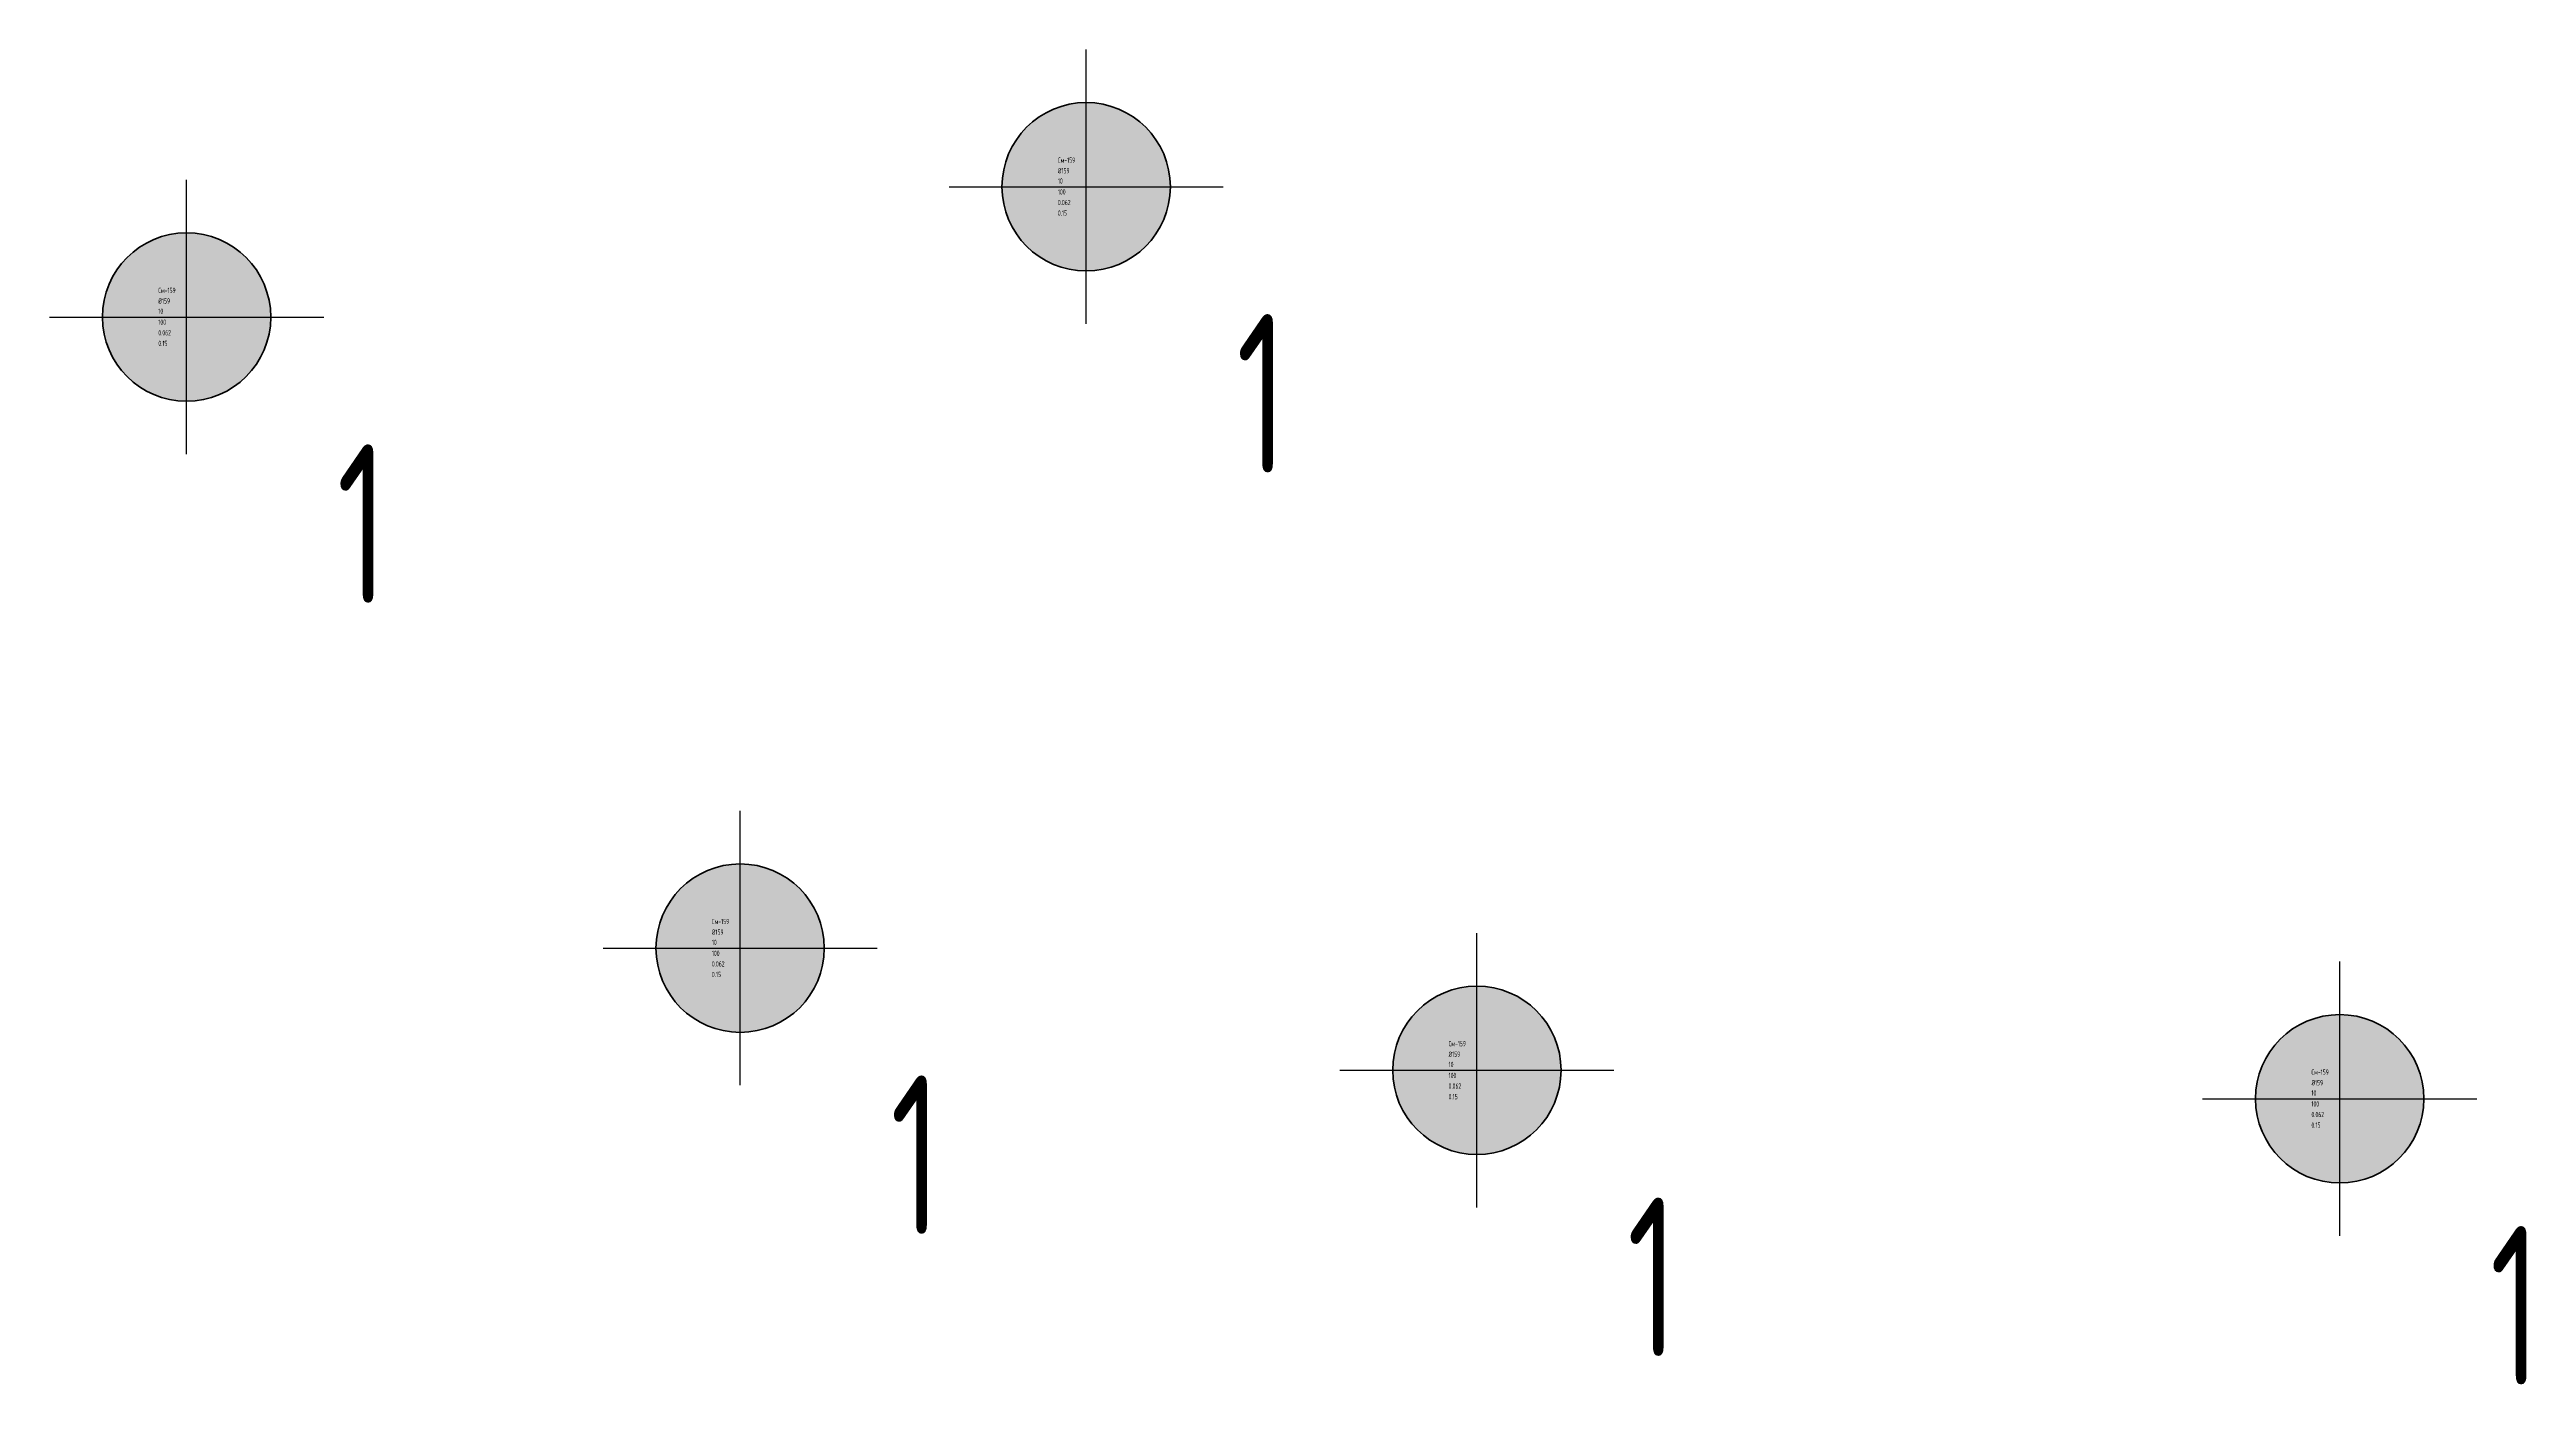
# Model space of a CAD drawing. Header units: millimetres. Extents: x 635 to 2974, y -549 to 711.
import ezdxf
from ezdxf.enums import TextEntityAlignment as Align

# ---------------------------------------------------------------- set-up
doc = ezdxf.new("R2010")
doc.units = ezdxf.units.MM
doc.linetypes.add('GOST2.303 6', pattern=[12, 8, -1.5, 1, -1.5])
doc.layers.add('#Номера свай', color=50, linetype='Continuous')
doc.layers.add('#Оси свай', color=72, linetype='GOST2.303 6')
doc.layers.add('#Сваи', color=72, linetype='Continuous', lineweight=50)
doc.layers.add('Block_no_plot', color=33, linetype='Continuous', plot=False)
doc.styles.add('ГОСТ 2.304', font='CS_Gost2304.shx')

# ---------------------------------------------------------------- blocks, each defined once
blk = doc.blocks.new('*U16')
at = {"linetype": 'ByBlock', "lineweight": -2, "ltscale": 3}
h = blk.add_hatch(color=0, dxfattribs=at)
edge = h.paths.add_edge_path()
edge.add_arc((0, 0), 1.59, 0, 360)
at = {"layer": '#Оси свай'}
for points in [[(0, -2.59), (0, 2.59)], [(-2.59, 0), (2.59, 0)]]:
    blk.add_lwpolyline(points, dxfattribs=at)
at = {"color": 0, "linetype": 'ByBlock', "lineweight": 50, "ltscale": 3}
blk.add_circle((0, 0), 1.59, dxfattribs=at)
at = {"layer": '#Номера свай', "style": 'ГОСТ 2.304', "width": 0.8}
blk.add_attdef('НОМЕР_СВАИ', text='', height=3, dxfattribs=at).set_placement((3.32, -3.903), align=Align.MIDDLE_CENTER)
at = {"layer": 'Block_no_plot', "style": 'ГОСТ 2.304', "width": 0.8}
for tag, p in [('МАРКА_СВАИ', (-0.534, 0.453)), ('ДЛИНА_СВАИ', (-0.534, 0.06)), ('СЕЧЕНИЕ_СВАИ', (-0.534, 0.253)), ('ОТМЕТКА_ОГОЛОВКА', (-0.534, -0.147)), ('ВЫСОТА_РОСТВЕРКА', (-0.534, -0.347)), ('ВЕЛИЧИНА_СРУБКИ', (-0.534, -0.547))]:
    blk.add_attdef(tag, p, '', height=0.1, dxfattribs=at)
blk = doc.blocks.new('*U17')
at = {"linetype": 'ByBlock', "lineweight": -2, "ltscale": 3}
h = blk.add_hatch(color=0, dxfattribs=at)
edge = h.paths.add_edge_path()
edge.add_arc((0, 0), 1.59, 0, 360)
at = {"layer": '#Оси свай'}
for points in [[(0, -2.59), (0, 2.59)], [(-2.59, 0), (2.59, 0)]]:
    blk.add_lwpolyline(points, dxfattribs=at)
at = {"color": 0, "linetype": 'ByBlock', "lineweight": 50, "ltscale": 3}
blk.add_circle((0, 0), 1.59, dxfattribs=at)
at = {"layer": '#Номера свай', "style": 'ГОСТ 2.304', "width": 0.8}
blk.add_attdef('НОМЕР_СВАИ', text='', height=3, dxfattribs=at).set_placement((3.32, -3.903), align=Align.MIDDLE_CENTER)
at = {"layer": 'Block_no_plot', "style": 'ГОСТ 2.304', "width": 0.8}
for tag, p in [('МАРКА_СВАИ', (-0.534, 0.453)), ('ДЛИНА_СВАИ', (-0.534, 0.06)), ('СЕЧЕНИЕ_СВАИ', (-0.534, 0.253)), ('ОТМЕТКА_ОГОЛОВКА', (-0.534, -0.147)), ('ВЫСОТА_РОСТВЕРКА', (-0.534, -0.347)), ('ВЕЛИЧИНА_СРУБКИ', (-0.534, -0.547))]:
    blk.add_attdef(tag, p, '', height=0.1, dxfattribs=at)
blk = doc.blocks.new('*U18')
at = {"linetype": 'ByBlock', "lineweight": -2, "ltscale": 3}
h = blk.add_hatch(color=0, dxfattribs=at)
edge = h.paths.add_edge_path()
edge.add_arc((0, 0), 1.59, 0, 360)
at = {"layer": '#Оси свай'}
for points in [[(0, -2.59), (0, 2.59)], [(-2.59, 0), (2.59, 0)]]:
    blk.add_lwpolyline(points, dxfattribs=at)
at = {"color": 0, "linetype": 'ByBlock', "lineweight": 50, "ltscale": 3}
blk.add_circle((0, 0), 1.59, dxfattribs=at)
at = {"layer": '#Номера свай', "style": 'ГОСТ 2.304', "width": 0.8}
blk.add_attdef('НОМЕР_СВАИ', text='', height=3, dxfattribs=at).set_placement((3.32, -3.903), align=Align.MIDDLE_CENTER)
at = {"layer": 'Block_no_plot', "style": 'ГОСТ 2.304', "width": 0.8}
for tag, p in [('МАРКА_СВАИ', (-0.534, 0.453)), ('ДЛИНА_СВАИ', (-0.534, 0.06)), ('СЕЧЕНИЕ_СВАИ', (-0.534, 0.253)), ('ОТМЕТКА_ОГОЛОВКА', (-0.534, -0.147)), ('ВЫСОТА_РОСТВЕРКА', (-0.534, -0.347)), ('ВЕЛИЧИНА_СРУБКИ', (-0.534, -0.547))]:
    blk.add_attdef(tag, p, '', height=0.1, dxfattribs=at)
blk = doc.blocks.new('*U19')
at = {"linetype": 'ByBlock', "lineweight": -2, "ltscale": 3}
h = blk.add_hatch(color=0, dxfattribs=at)
edge = h.paths.add_edge_path()
edge.add_arc((0, 0), 1.59, 0, 360)
at = {"layer": '#Оси свай'}
for points in [[(0, -2.59), (0, 2.59)], [(-2.59, 0), (2.59, 0)]]:
    blk.add_lwpolyline(points, dxfattribs=at)
at = {"color": 0, "linetype": 'ByBlock', "lineweight": 50, "ltscale": 3}
blk.add_circle((0, 0), 1.59, dxfattribs=at)
at = {"layer": '#Номера свай', "style": 'ГОСТ 2.304', "width": 0.8}
blk.add_attdef('НОМЕР_СВАИ', text='', height=3, dxfattribs=at).set_placement((3.32, -3.903), align=Align.MIDDLE_CENTER)
at = {"layer": 'Block_no_plot', "style": 'ГОСТ 2.304', "width": 0.8}
for tag, p in [('МАРКА_СВАИ', (-0.534, 0.453)), ('ДЛИНА_СВАИ', (-0.534, 0.06)), ('СЕЧЕНИЕ_СВАИ', (-0.534, 0.253)), ('ОТМЕТКА_ОГОЛОВКА', (-0.534, -0.147)), ('ВЫСОТА_РОСТВЕРКА', (-0.534, -0.347)), ('ВЕЛИЧИНА_СРУБКИ', (-0.534, -0.547))]:
    blk.add_attdef(tag, p, '', height=0.1, dxfattribs=at)
blk = doc.blocks.new('*U20')
at = {"linetype": 'ByBlock', "lineweight": -2, "ltscale": 3}
h = blk.add_hatch(color=0, dxfattribs=at)
edge = h.paths.add_edge_path()
edge.add_arc((0, 0), 1.59, 0, 360)
at = {"layer": '#Оси свай'}
for points in [[(0, -2.59), (0, 2.59)], [(-2.59, 0), (2.59, 0)]]:
    blk.add_lwpolyline(points, dxfattribs=at)
at = {"color": 0, "linetype": 'ByBlock', "lineweight": 50, "ltscale": 3}
blk.add_circle((0, 0), 1.59, dxfattribs=at)
at = {"layer": '#Номера свай', "style": 'ГОСТ 2.304', "width": 0.8}
blk.add_attdef('НОМЕР_СВАИ', text='', height=3, dxfattribs=at).set_placement((3.32, -3.903), align=Align.MIDDLE_CENTER)
at = {"layer": 'Block_no_plot', "style": 'ГОСТ 2.304', "width": 0.8}
for tag, p in [('МАРКА_СВАИ', (-0.534, 0.453)), ('ДЛИНА_СВАИ', (-0.534, 0.06)), ('СЕЧЕНИЕ_СВАИ', (-0.534, 0.253)), ('ОТМЕТКА_ОГОЛОВКА', (-0.534, -0.147)), ('ВЫСОТА_РОСТВЕРКА', (-0.534, -0.347)), ('ВЕЛИЧИНА_СРУБКИ', (-0.534, -0.547))]:
    blk.add_attdef(tag, p, '', height=0.1, dxfattribs=at)

msp = doc.modelspace()

# ---------------------------------------------------------------- block references
at = {"layer": '#Сваи', "color": 224, "linetype": 'ByBlock', "lineweight": -2, "ltscale": 50, "xscale": 50, "yscale": 50, "zscale": 50}
for name, p in [('*U17', (1613.6, 581.7)), ('*U16', (764, 458.7)), ('*U18', (1286.8, -137.1)), ('*U20', (1982.6, -252.4)), ('*U19', (2797.5, -279.3))]:
    msp.add_blockref(name, p, dxfattribs=at).add_auto_attribs({'НОМЕР_СВАИ': '1', 'ОТМЕТКА_ОГОЛОВКА': '100', 'ВЕЛИЧИНА_СРУБКИ': '0.15', 'ДЛИНА_СВАИ': '10', 'СЕЧЕНИЕ_СВАИ': '%%C159', 'МАРКА_СВАИ': 'См-159', 'ВЫСОТА_РОСТВЕРКА': '0.062'})

doc.saveas('drawing.dxf')
